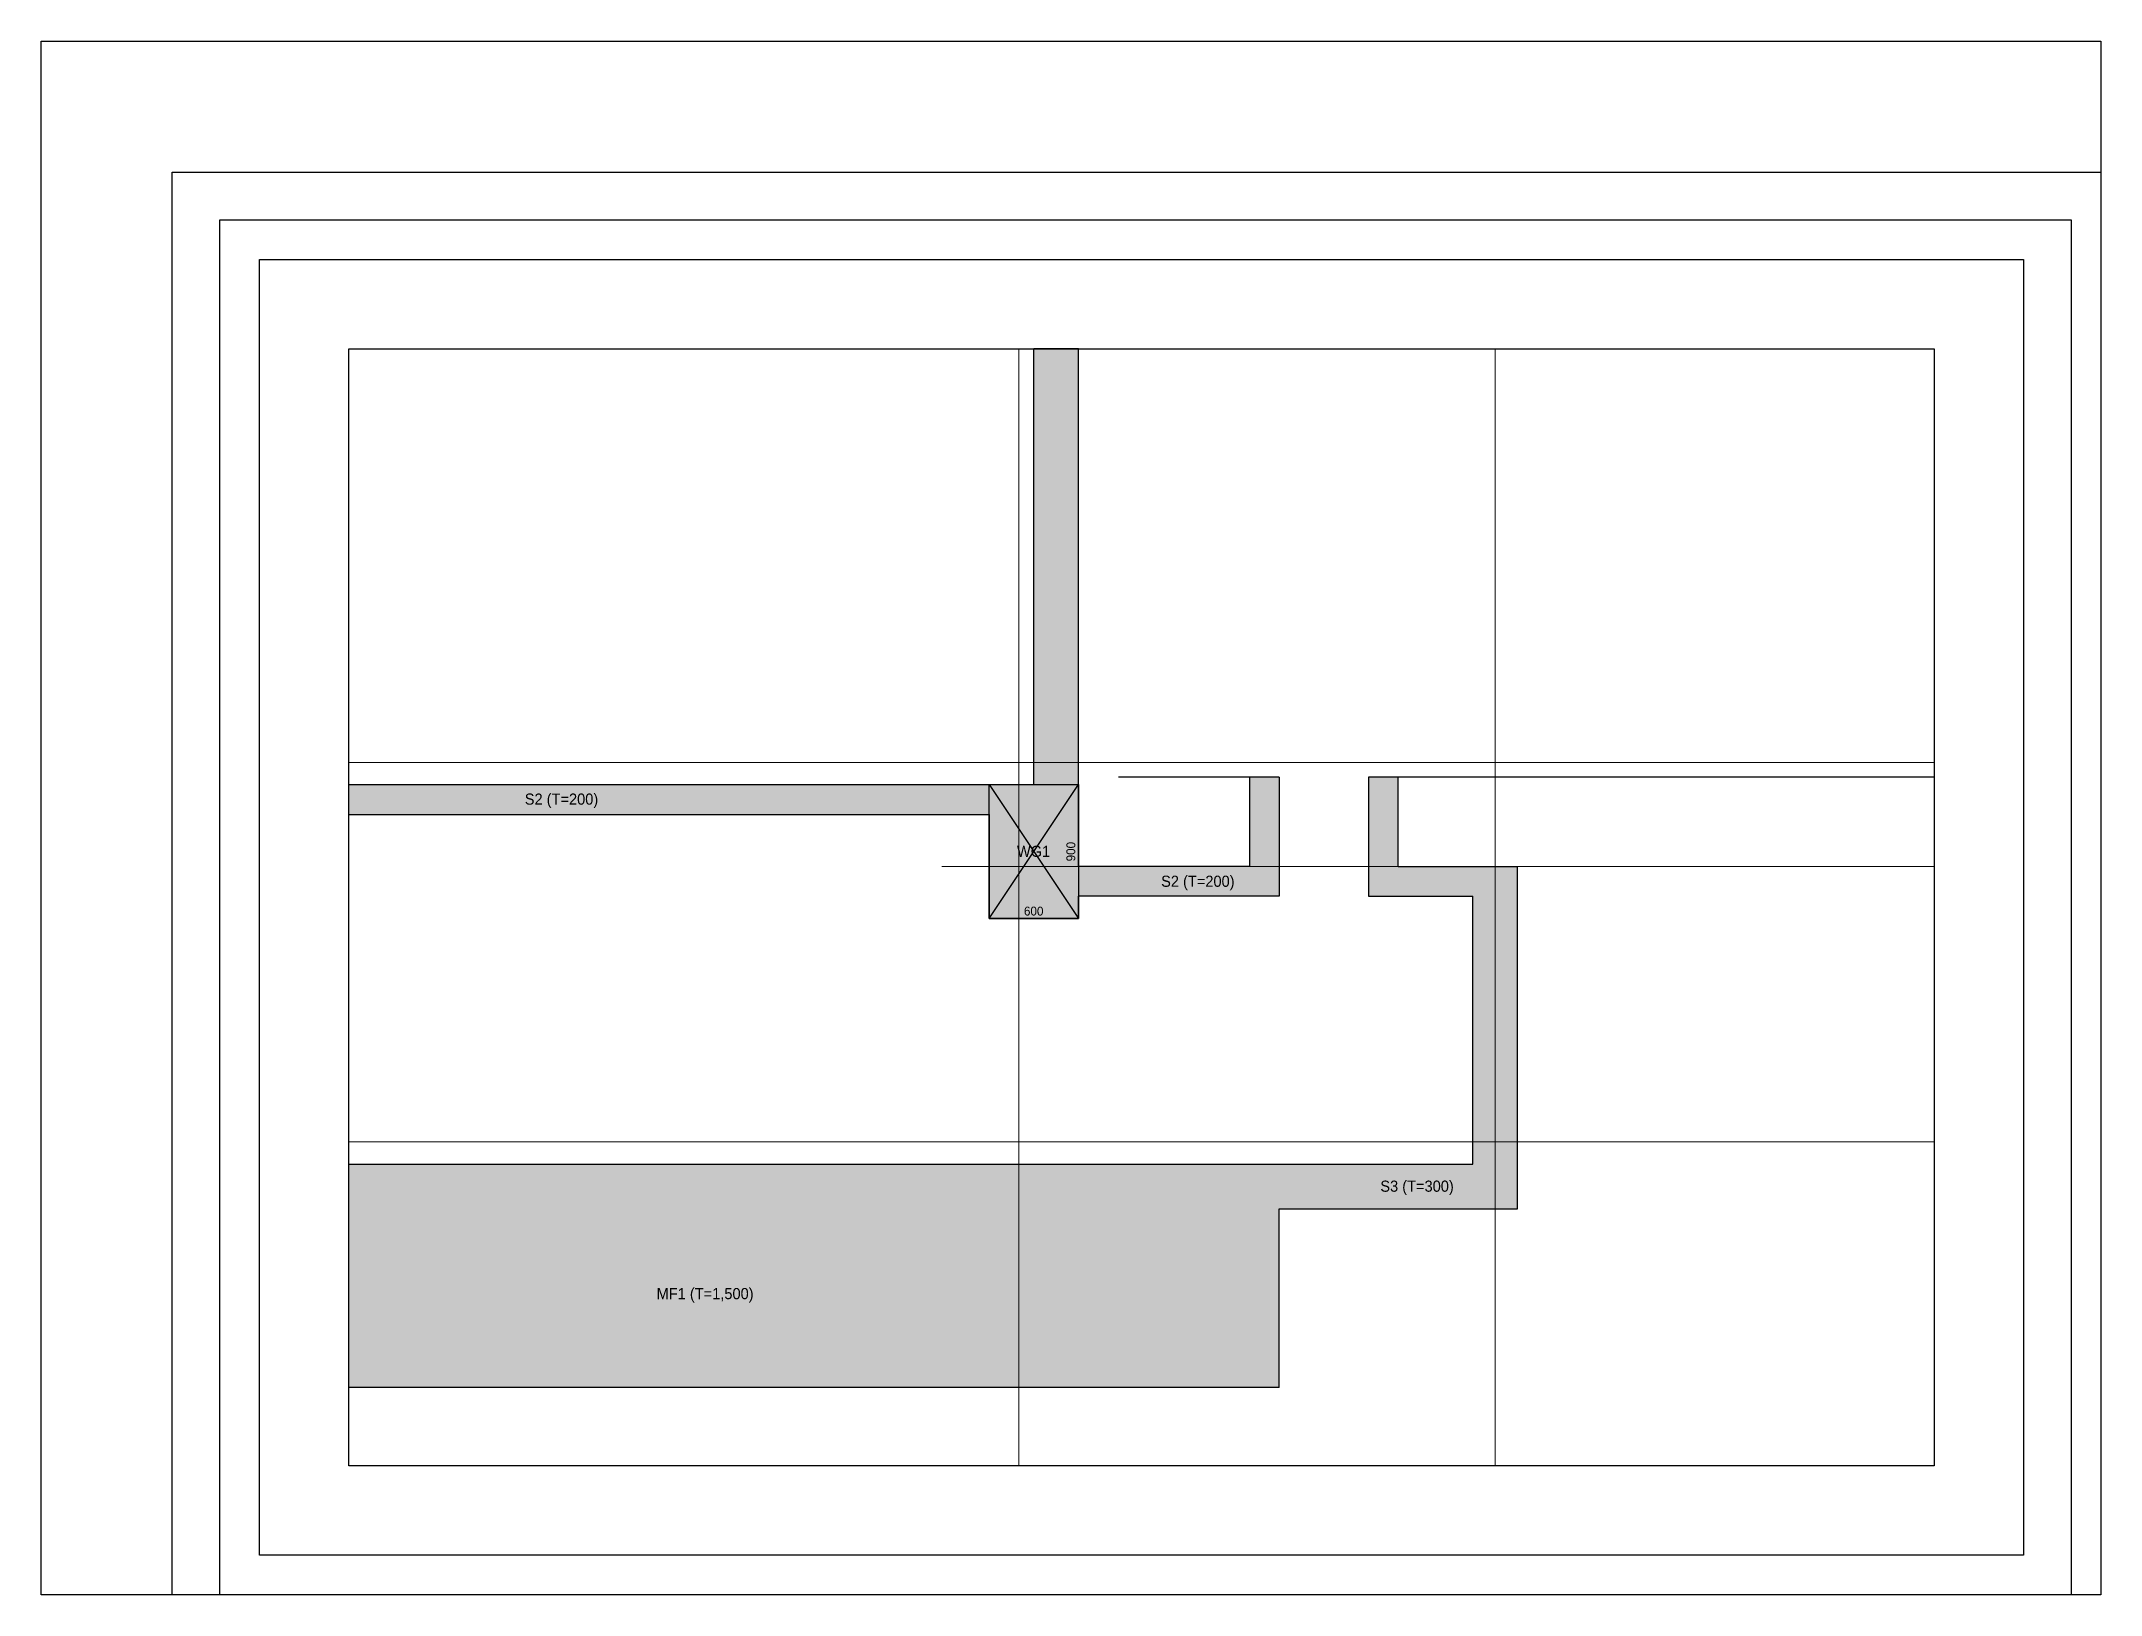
# Model space of a CAD drawing. Header units: millimetres. Extents: x 0 to 87666, y 0 to 21640.
# Drawn here: x 73826 to 87666, y 0 to 10440 of the extents above; entities that cross this region are included whole.
import ezdxf
from ezdxf.enums import TextEntityAlignment as Align

# ---------------------------------------------------------------- set-up
doc = ezdxf.new("R2010")
doc.units = ezdxf.units.MM
doc.header["$LTSCALE"] = 60
doc.linetypes.add('PHANTOM2', pattern=[31.75, 15.875, -3.175, 3.175, -3.175, 3.175, -3.175])
doc.layers.get('Defpoints').update_dxf_attribs({"color": 161})
for name, color, linetype in [('A-CON', 2, 'Continuous'), ('A-SITE', 3, 'PHANTOM2'), ('구조SOLID', 253, 'Continuous')]:
    doc.layers.add(name, color=color, linetype=linetype)
doc.layers.add('AS-HIDLINE', color=205, linetype='Continuous', plot=False)
doc.layers.add('NOPLOT', color=191, linetype='Continuous', plot=False)
doc.layers.add('CEN', color=1, linetype='Continuous', lineweight=9)
doc.styles.add('Gdim', font='Dotum.ttf')
doc.dimstyles.new('G-Xdim', dxfattribs={"dimscale": 30, "dimtxt": 2, "dimasz": 1, "dimexe": 1.2, "dimexo": 1.2, "dimgap": 0, "dimtad": 1, "dimdec": 1, "dimdsep": 46, "dimlunit": 6, "dimtxsty": 'Gdim', "dimcen": 1, "dimse1": 1, "dimse2": 1, "dimsd1": 1, "dimsd2": 1, "dimclrd": 1, "dimclre": 1, "dimclrt": 256, "dimadec": 0, "dimazin": 0, "dimtfac": 1, "dimtdec": 1, "dimtix": 1, "dimtmove": 2, "dimatfit": 1, "dimfxl": 2, "dimtolj": 1, "dimlwd": -1, "dimlwe": -1, "dimarcsym": 0})

msp = doc.modelspace()

# ---------------------------------------------------------------- texts
at = {"layer": 'AS-HIDLINE', "linetype": 'Continuous', "style": 'Gdim'}
for s, p in [('S2 (T=200)', (77322, 5347)), ('WG1', (80494, 4996)), ('S2 (T=200)', (81598, 4795)), ('S3 (T=300)', (83071, 2746)), ('MF1 (T=1,500)', (78287, 2024))]:
    msp.add_text(s, height=75, dxfattribs=at).set_placement(p, align=Align.MIDDLE_CENTER)

# ---------------------------------------------------------------- blocks, each defined once
blk = doc.blocks.new('A$Cf0a9e6a6')
at = {"layer": 'NOPLOT'}
for points in [[(15160, -760), (15160, -11200), (1320, -11200), (1320, -760), (15160, -760)], [(2200, -11200), (2200, -1640), (15160, -1640)], [(2520, -11200), (2520, -1960), (14960, -1960), (14960, -11200)]]:
    blk.add_lwpolyline(points, dxfattribs=at)
for points in [[(2787, -10933), (2787, -2227), (14640, -2227), (14640, -10933)], [(3387, -10333), (3387, -2827), (14040, -2827), (14040, -10333)]]:
    blk.add_lwpolyline(points, close=True, dxfattribs=at)
blk = doc.blocks.new('*D28')
at = {"layer": 'Defpoints', "color": 0, "linetype": 'Continuous', "transparency": 16777216}
for p in [(-600, -900), (0, -880), (0, -900)]:
    blk.add_point(p, dxfattribs=at)
at = {"layer": 'AS-HIDLINE', "linetype": 'Continuous', "transparency": 16777216, "insert": (-300, -850), "char_height": 60, "attachment_point": 5, "style": 'Gdim'}
blk.add_mtext('\\A1;600', dxfattribs=at)
blk = doc.blocks.new('*D29')
at = {"layer": 'Defpoints', "color": 0, "linetype": 'Continuous', "transparency": 16777216}
for p in [(0, 0), (-20, 0), (0, -900)]:
    blk.add_point(p, dxfattribs=at)
at = {"layer": 'AS-HIDLINE', "linetype": 'Continuous', "transparency": 16777216, "insert": (-50, -450), "char_height": 60, "attachment_point": 5, "rotation": 90, "style": 'Gdim'}
blk.add_mtext('\\A1;900', dxfattribs=at)
blk = doc.blocks.new('*U27')
at = {"layer": 'AS-HIDLINE', "linetype": 'Continuous'}
for p, q in [((-600, -900), (0, 0)), ((-600, 0), (0, -900))]:
    blk.add_line(p, q, dxfattribs=at)
blk.add_lwpolyline([(-600, -900), (-600, 0), (0, 0), (0, -900)], close=True, dxfattribs=at)
dim = blk.add_linear_dim(base=(-19.87, 0), p1=(0, -900), p2=(0, 0), angle=90, dimstyle='G-Xdim', override={"dimtxsty": 'Gdim'}, dxfattribs=at)
dim.commit()
dim.dimension.update_dxf_attribs({"geometry": '*D29', "text_midpoint": (-49.91, -450)})
dim = blk.add_linear_dim(base=(0, -880.06), p1=(-600, -900), p2=(0, -900), dimstyle='G-Xdim', override={"dimtxsty": 'Gdim'}, dxfattribs=at)
dim.commit()
dim.dimension.update_dxf_attribs({"geometry": '*D28', "text_midpoint": (-300, -850.02)})

# ---------------------------------------------------------------- hatches: boundary and pattern name
at = {"layer": '구조SOLID'}
h = msp.add_hatch(color=256, dxfattribs=at)
h.dxf.hatch_style = 1
h.paths.add_polyline_path([(82145, 2594), (83745, 2594), (83745, 4894), (82945, 4894), (82945, 5494), (82745, 5494), (82745, 4694), (83445, 4694), (83445, 2894), (75892, 2894), (75892, 1394), (82145, 1394)])
h.paths.add_polyline_path([(80795, 8373), (80495, 8373), (80495, 5444), (75892, 5444), (75892, 5244), (80195, 5244), (80195, 4544), (80795, 4544), (80795, 4694), (82145, 4694), (82145, 5494), (81945, 5494), (81945, 4894), (80795, 4894)])

# ---------------------------------------------------------------- linework, layer by layer
at = {"layer": 'A-CON'}
for p, q in [((80495, 5444), (80495, 8373)), ((80795, 4894), (80795, 8373)), ((75892, 5444), (80495, 5444)), ((82145, 5494), (81945, 5494)), ((81945, 5494), (81945, 4894, 0)), ((82145, 5494), (82145, 4694, 0)), ((82945, 5494), (82745, 5494)), ((82745, 5494), (82745, 4694, 0)), ((82945, 4894, 0), (82945, 5494)), ((75892, 5244), (80195, 5244)), ((80195, 5244), (80195, 4544)), ((81945, 4894, 0), (80795, 4894, 0)), ((82945, 4894, 0), (83745, 4894, 0)), ((83745, 2594), (83745, 4894)), ((80795, 4544), (80795, 4694)), ((82145, 4694, 0), (80795, 4694, 0)), ((82745, 4694, 0), (83445, 4694, 0)), ((83445, 2894), (83445, 4694)), ((80195, 4544), (80795, 4544)), ((75892, 2894), (83445, 2894)), ((82145, 1394), (82145, 2594)), ((82145, 2594), (83745, 2594)), ((82145, 1394), (75892, 1394))]:
    msp.add_line(p, q, dxfattribs=at)
at = {"layer": 'A-SITE', "linetype": 'Continuous'}
for p, q in [((81945, 5494), (81065, 5494)), ((86546, 5494), (82945, 5494))]:
    msp.add_line(p, q, dxfattribs=at)
at = {"layer": 'CEN'}
for p, q in [((80395, 8373), (80395, 867)), ((83595, 8373), (83595, 867)), ((75892, 5594), (86546, 5594)), ((79877, 4894), (86546, 4894)), ((75892, 3044), (86546, 3044))]:
    msp.add_line(p, q, dxfattribs=at)
at = {"layer": '구조SOLID'}
msp.add_line((80795, 8373), (80495, 8373), dxfattribs=at)

# ---------------------------------------------------------------- block references
at = {"layer": 'AS-HIDLINE', "linetype": 'Continuous'}
msp.add_blockref('*U27', (80795, 5444), dxfattribs=at)
at = {"layer": 'NOPLOT'}
msp.add_blockref('A$Cf0a9e6a6', (72506, 11200), dxfattribs=at)

msp.set_redraw_order([(e.dxf.handle, doc.entitydb.next_handle()) for e in msp.query("TEXT MTEXT ATTDEF DIMENSION ARC_DIMENSION")])  # texts and dimensions are drawn at this point

doc.saveas('drawing.dxf')
